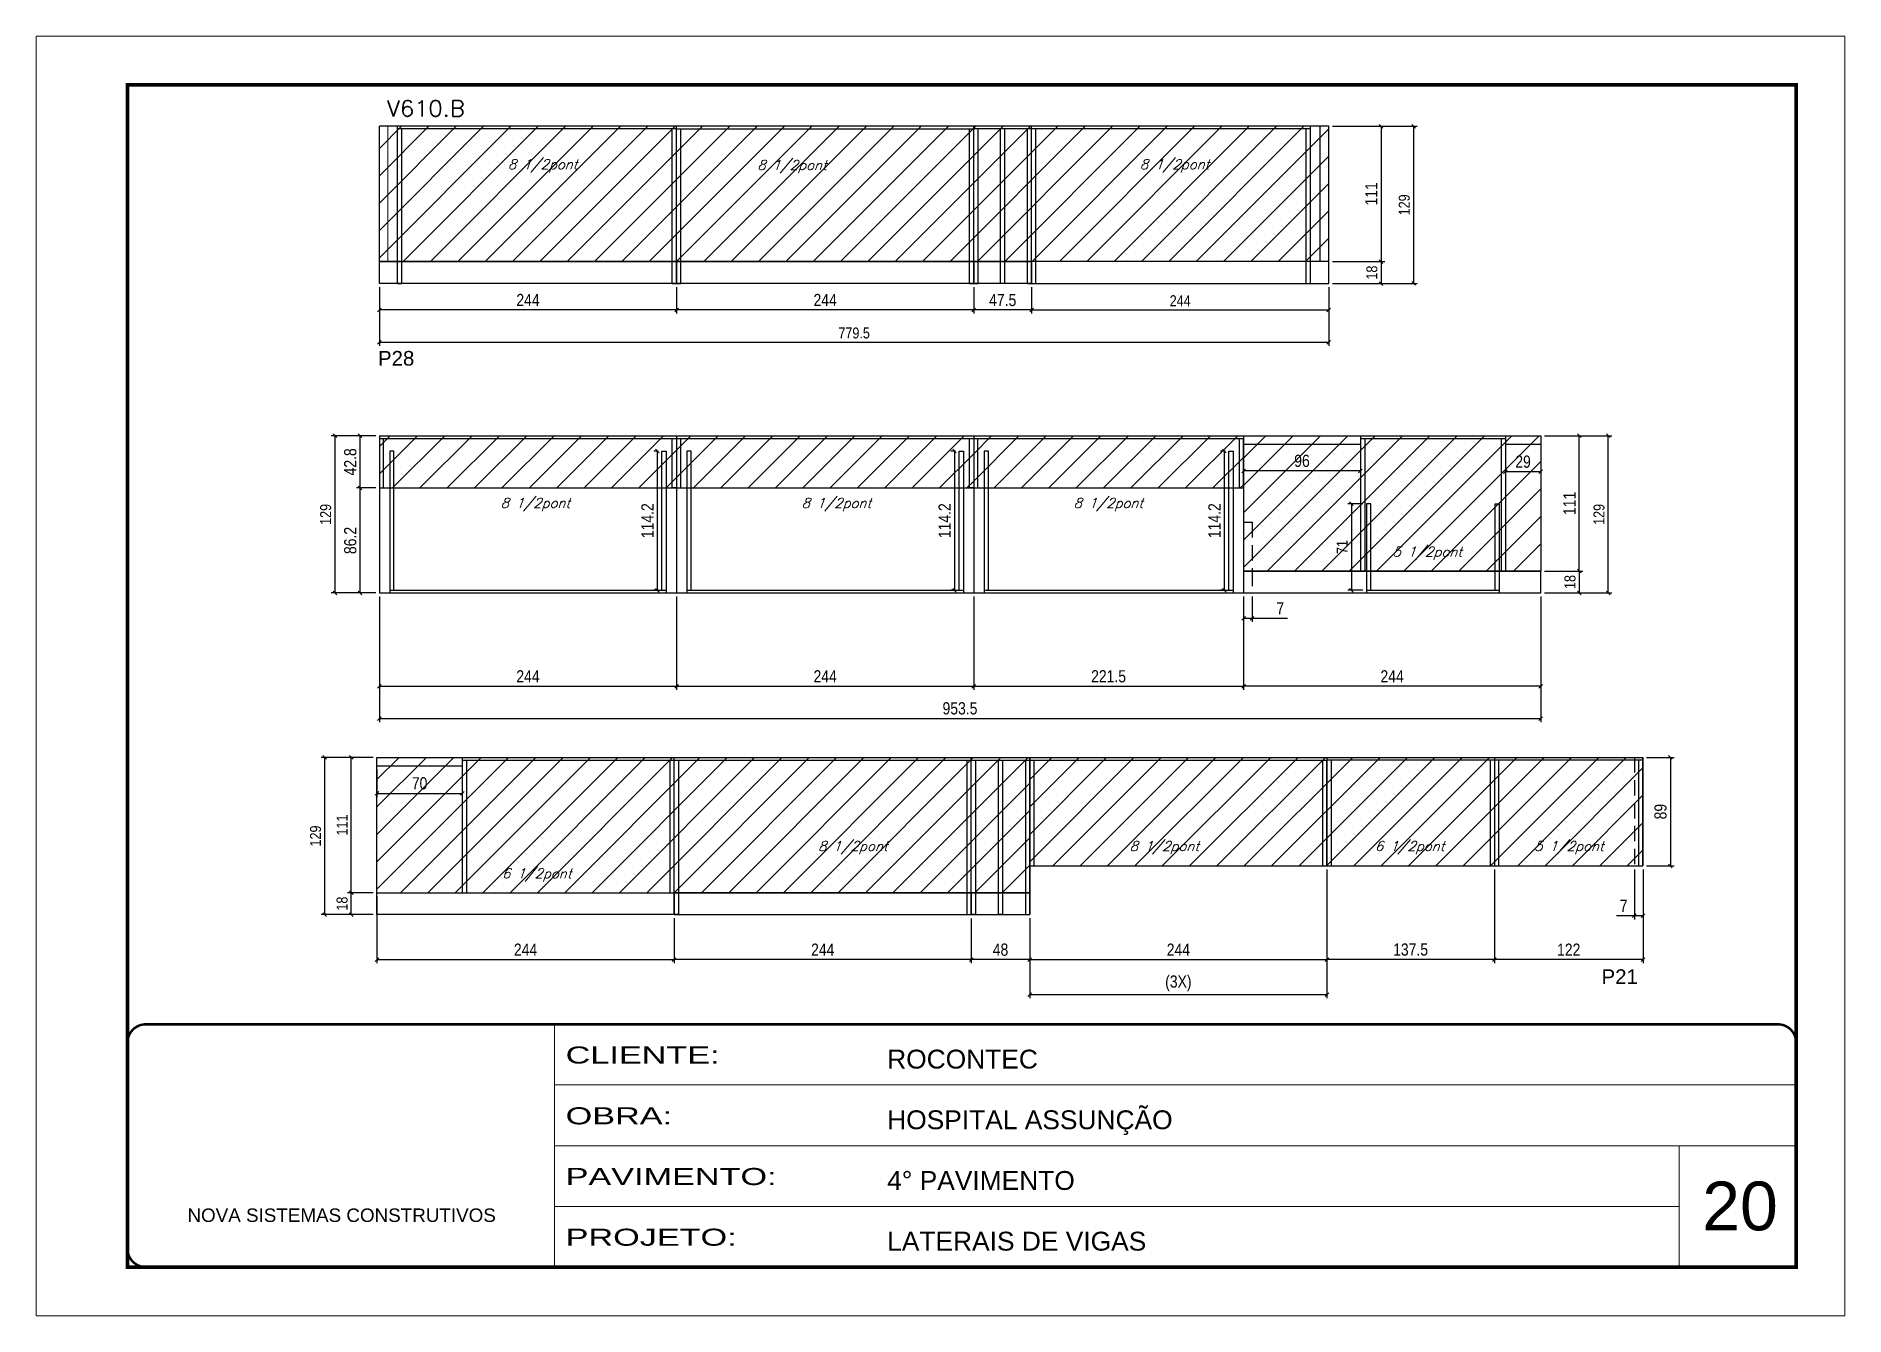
# Model space of a CAD drawing. Extents: x -20960 to -5926, y -2106 to 21915.
# Drawn here: x -7438 to -5953, y 16271 to 17321 of the extents above; entities that cross this region are included whole.
import ezdxf

# ---------------------------------------------------------------- set-up
doc = ezdxf.new("R2010")
doc.units = 0
for name, pattern in [('CONTINUO', [0]), ('DASHED', [0.75, 0.5, -0.25]), ('HIDDEN', [0.375, 0.25, -0.125])]:
    doc.linetypes.add(name, pattern=pattern)
for name, color, linetype in [('5', 5, 'Continuous'), ('COTA', 241, 'Continuous'), ('Painéis', 200, 'Continuous'), ('SARR_2.2x7', 40, 'Continuous'), ('SARR_3.5x7', 81, 'Continuous'), ('texto', 7, 'Continuous')]:
    doc.layers.add(name, color=color, linetype=linetype)
for name, color, linetype, lineweight in [('CARIMBO', 255, 'Continuous', 9), ('Folhas', 255, 'Continuous', 9), ('Hachura', 251, 'Continuous', 9), ('Sarr 2.2x7', 40, 'Continuous', 9), ('SARRAFO DE PRESSAO', 251, 'DASHED', 9), ('Texto Seção', 7, 'Continuous', 15)]:
    doc.layers.add(name, color=color, linetype=linetype, lineweight=lineweight)
doc.styles.add('ARIAL', font='arial.ttf')
doc.styles.add('COTA TECNICA', font='techl___.ttf', dxfattribs={"height": 10})
doc.styles.add('COTA TECNICA-50', font='techl___.ttf', dxfattribs={"height": 9})
doc.styles.add('REGUA-120', font='ROMANS.shx', dxfattribs={"height": 15})
doc.styles.add('Romans', font='romans.shx')
doc.styles.get("Standard").update_dxf_attribs({"font": 'arial.ttf'})
doc.styles.add('Tecnologia', font='')
doc.styles.get('Tecnologia').set_extended_font_data('Forgotten Futurist')
doc.dimstyles.new('COTA PAINEL-50', dxfattribs={"dimtxt": 9, "dimasz": 3, "dimexe": 3, "dimexo": 3, "dimgap": 3, "dimtad": 1, "dimdec": 1, "dimzin": 12, "dimdsep": 46, "dimtxsty": 'COTA TECNICA-50', "dimblk1": 'OBLIQUE', "dimblk2": 'OBLIQUE', "dimsah": 1, "dimcen": 0.9, "dimclrd": 4, "dimclre": 4, "dimclrt": 240, "dimadec": 1, "dimazin": 3, "dimtfac": 1, "dimtdec": 1, "dimtmove": 0, "dimatfit": 3, "dimfxl": 1, "dimtolj": 1, "dimtzin": 12, "dimarcsym": 0})
doc.dimstyles.new('PAINEL', dxfattribs={"dimtxt": 10, "dimasz": 3, "dimexe": 3, "dimexo": 3, "dimgap": 3, "dimtad": 1, "dimdec": 1, "dimzin": 12, "dimdsep": 46, "dimtxsty": 'COTA TECNICA', "dimblk1": 'OBLIQUE', "dimblk2": 'OBLIQUE', "dimsah": 1, "dimcen": 0.9, "dimclrd": 4, "dimclre": 4, "dimclrt": 240, "dimadec": 1, "dimazin": 3, "dimtfac": 1, "dimtdec": 1, "dimtmove": 0, "dimatfit": 3, "dimfxl": 1, "dimtolj": 1, "dimtzin": 12, "dimarcsym": 0})
pattern_1 = [(45, (-149303.79, -15962.726), (-11.2253202, 11.2253202), [])]

msp = doc.modelspace()

# ---------------------------------------------------------------- texts
at = {"layer": '5', "linetype": 'Continuous'}
for s, p in [('P28', (-7157.85, 17050.81)), ('P21', (-6153.26, 16543.39))]:
    msp.add_text(s, height=12, rotation=359.99996, dxfattribs=at).set_placement(p)
at = {"layer": 'CARIMBO', "style": 'ARIAL'}
msp.add_text('20', height=40, dxfattribs=at).set_placement((-6070.64, 16341.23))
at = {"layer": 'texto', "color": 2, "char_height": 8, "attachment_point": 5, "style": 'Romans'}
for s, insert in [('{\\Q19;\\C256;8 1/2pont}', (-7022.59, 17214.66)), ('{\\Q19;\\C256;8 1/2pont}', (-6817.93, 17214.05)), ('{\\Q19;\\C256;8 1/2pont}', (-6503.77, 17214.66)), ('{\\Q19;\\C256;8 1/2pont}', (-7028.6, 16936.79)), ('{\\Q19;\\C256;8 1/2pont}', (-6781.42, 16936.75)), ('{\\Q19;\\C256;8 1/2pont}', (-6558.15, 16936.75)), ('{\\Q19;\\C256;5 1/2pont}', (-6296.29, 16896.79)), ('{\\Q19;\\C256;8 1/2pont}', (-6767.95, 16655.16)), ('{\\Q19;\\C256;8 1/2pont}', (-6512.19, 16655.16)), ('{\\Q19;\\C256;6 1/2pont}', (-6310.76, 16655.16)), ('{\\Q19;\\C256;5 1/2pont}', (-6179.99, 16655.16)), ('{\\Q19;\\C256;6 1/2pont}', (-7027.46, 16632.83))]:
    msp.add_mtext(s, dxfattribs=dict(at, insert=insert))
at = {"layer": 'Texto Seção', "style": 'REGUA-120', "width": 1.05}
msp.add_text('V610.B', height=13, dxfattribs=at).set_placement((-7150.33, 17255.31))

# ---------------------------------------------------------------- blocks, each defined once
blk = doc.blocks.new('9999999999')
at = {"color": 30, "linetype": 'CONTINUO'}
for p, q in [((98564.6, 34230.2), (98564.6, 34429.4)), ((98564.6, 34379.6), (99584, 34379.6)), ((98564.6, 34329.8), (99488, 34329.8)), ((99584, 34329.8), (99488, 34329.8)), ((99488, 34329.8), (99488, 34230.2)), ((98564.6, 34280), (99488, 34280))]:
    blk.add_line(p, q, dxfattribs=at)
at = {"color": 30, "linetype": 'CONTINUO', "const_width": 2}
blk.add_lwpolyline([(99584, 34230.2), (99584, 34414.4, 0.414214), (99569, 34429.4), (98229, 34429.4, 0.414214), (98214, 34414.4), (98214, 34245.2, 0.414214), (98229, 34230.2), (99584, 34230.2)], format="xyb", dxfattribs=at)
at = {"layer": 'Folhas'}
blk.add_lwpolyline([(98139, 34190.2), (99624, 34190.2), (99624, 35240.2), (98139, 35240.2)], close=True, dxfattribs=at)
at = {"layer": 'Folhas', "color": 30, "const_width": 3}
blk.add_lwpolyline([(98214, 34230.2), (99584, 34230.2), (99584, 35200.2), (98214, 35200.2)], close=True, dxfattribs=at)
at = {"color": 7, "linetype": 'Continuous', "ltscale": 5, "style": 'ARIAL'}
for s, height, p in [('ROCONTEC', 15.48, (98837.7, 34393.1)), ('HOSPITAL ASSUNÇÃO', 15.483, (98837.7, 34343.3)), ('4° PAVIMENTO', 15.483, (98837.7, 34293.5)), ('NOVA SISTEMAS CONSTRUTIVOS', 11.059, (98263.2, 34267.2)), ('LATERAIS DE VIGAS', 15.483, (98837.7, 34243.7))]:
    blk.add_text(s, height=height, dxfattribs=at).set_placement(p)
at = {"layer": 'Folhas', "color": 7, "style": 'Tecnologia', "width": 1.5}
for s, p in [('CLIENTE:', (98573.7, 34397.2)), ('OBRA:', (98573.7, 34347.3)), ('PAVIMENTO:', (98573.7, 34297.5)), ('PROJETO:', (98573.7, 34247.7))]:
    blk.add_text(s, height=14, dxfattribs=at).set_placement(p)
blk = doc.blocks.new('_Oblique')
at = {"color": 0, "linetype": 'ByBlock', "lineweight": -2}
blk.add_line((-0.5, -0.5), (0.5, 0.5), dxfattribs=at)
blk = doc.blocks.new('*D478')
at = {"layer": 'COTA', "color": 4, "linetype": 'ByBlock', "lineweight": -2, "transparency": 16777216}
for p, q in [((-6668.7, 17115.2), (-6668.7, 17093.5)), ((-6621.2, 17115.2), (-6621.2, 17093.5)), ((-6621.2, 17096.5), (-6668.7, 17096.5))]:
    blk.add_line(p, q, dxfattribs=at)
at = {"layer": 'Defpoints', "color": 0, "linetype": 'ByBlock', "transparency": 16777216}
for p in [(-6668.7, 17118.2), (-6621.2, 17118.2), (-6668.7, 17096.5)]:
    blk.add_point(p, dxfattribs=at)
at = {"layer": 'COTA', "color": 4, "linetype": 'ByBlock', "lineweight": -2, "transparency": 16777216, "xscale": 3, "yscale": 3, "zscale": 3, "rotation": 180}
blk.add_blockref('_Oblique', (-6668.7, 17096.5), dxfattribs=at)
at = {"layer": 'COTA', "color": 4, "linetype": 'ByBlock', "lineweight": -2, "transparency": 16777216, "xscale": 3, "yscale": 3, "zscale": 3}
blk.add_blockref('_Oblique', (-6621.2, 17096.5), dxfattribs=at)
at = {"layer": 'COTA', "color": 240, "linetype": 'ByBlock', "transparency": 16777216, "insert": (-6644.9, 17104.6), "char_height": 10, "attachment_point": 5, "style": 'COTA TECNICA'}
blk.add_mtext('\\A1;47.5', dxfattribs=at)
blk = doc.blocks.new('*D479')
at = {"layer": 'COTA', "color": 4, "linetype": 'ByBlock', "lineweight": -2, "transparency": 16777216}
for p, q in [((-6912.7, 17115.2), (-6912.7, 17093.5)), ((-6668.7, 17115.2), (-6668.7, 17093.5)), ((-6668.7, 17096.5), (-6912.7, 17096.5))]:
    blk.add_line(p, q, dxfattribs=at)
at = {"layer": 'Defpoints', "color": 0, "linetype": 'ByBlock', "transparency": 16777216}
for p in [(-6912.7, 17118.2), (-6668.7, 17118.2), (-6912.7, 17096.5)]:
    blk.add_point(p, dxfattribs=at)
at = {"layer": 'COTA', "color": 4, "linetype": 'ByBlock', "lineweight": -2, "transparency": 16777216, "xscale": 3, "yscale": 3, "zscale": 3, "rotation": 180}
blk.add_blockref('_Oblique', (-6912.7, 17096.5), dxfattribs=at)
at = {"layer": 'COTA', "color": 4, "linetype": 'ByBlock', "lineweight": -2, "transparency": 16777216, "xscale": 3, "yscale": 3, "zscale": 3}
blk.add_blockref('_Oblique', (-6668.7, 17096.5), dxfattribs=at)
at = {"layer": 'COTA', "color": 240, "linetype": 'ByBlock', "transparency": 16777216, "insert": (-6790.7, 17104.6), "char_height": 10, "attachment_point": 5, "style": 'COTA TECNICA'}
blk.add_mtext('\\A1;244', dxfattribs=at)
blk = doc.blocks.new('*D480')
at = {"layer": 'COTA', "color": 4, "linetype": 'ByBlock', "lineweight": -2, "transparency": 16777216}
for p, q in [((-7156.7, 17115.2), (-7156.7, 17093.5)), ((-6912.7, 17115.2), (-6912.7, 17093.5)), ((-6912.7, 17096.5), (-7156.7, 17096.5))]:
    blk.add_line(p, q, dxfattribs=at)
at = {"layer": 'Defpoints', "color": 0, "linetype": 'ByBlock', "transparency": 16777216}
for p in [(-7156.7, 17118.2), (-6912.7, 17118.2), (-7156.7, 17096.5)]:
    blk.add_point(p, dxfattribs=at)
at = {"layer": 'COTA', "color": 4, "linetype": 'ByBlock', "lineweight": -2, "transparency": 16777216, "xscale": 3, "yscale": 3, "zscale": 3, "rotation": 180}
blk.add_blockref('_Oblique', (-7156.7, 17096.5), dxfattribs=at)
at = {"layer": 'COTA', "color": 4, "linetype": 'ByBlock', "lineweight": -2, "transparency": 16777216, "xscale": 3, "yscale": 3, "zscale": 3}
blk.add_blockref('_Oblique', (-6912.7, 17096.5), dxfattribs=at)
at = {"layer": 'COTA', "color": 240, "linetype": 'ByBlock', "transparency": 16777216, "insert": (-7034.7, 17104.6), "char_height": 10, "attachment_point": 5, "style": 'COTA TECNICA'}
blk.add_mtext('\\A1;244', dxfattribs=at)
blk = doc.blocks.new('*D560')
at = {"layer": 'COTA', "color": 4, "linetype": 'ByBlock', "lineweight": -2, "transparency": 16777216}
for p, q in [((-6374.2, 17247.2), (-6331.2, 17247.2)), ((-6334.2, 17247.2), (-6334.2, 17136.2)), ((-6374.2, 17136.2), (-6331.2, 17136.2))]:
    blk.add_line(p, q, dxfattribs=at)
at = {"layer": 'Defpoints', "color": 0, "linetype": 'ByBlock', "transparency": 16777216}
for p in [(-6377.2, 17247.2), (-6377.2, 17136.2), (-6334.2, 17136.2)]:
    blk.add_point(p, dxfattribs=at)
at = {"layer": 'COTA', "color": 4, "linetype": 'ByBlock', "lineweight": -2, "transparency": 16777216, "xscale": 3, "yscale": 3, "zscale": 3}
for p, rotation in [((-6334.2, 17247.2), 90), ((-6334.2, 17136.2), 270)]:
    blk.add_blockref('_Oblique', p, dxfattribs=dict(at, rotation=rotation))
at = {"layer": 'COTA', "color": 240, "linetype": 'ByBlock', "transparency": 16777216, "insert": (-6342.3, 17191.7), "char_height": 10, "attachment_point": 5, "rotation": 90, "style": 'COTA TECNICA'}
blk.add_mtext('\\A1;111', dxfattribs=at)
blk = doc.blocks.new('*D481')
at = {"layer": 'COTA', "color": 4, "linetype": 'ByBlock', "lineweight": -2, "transparency": 16777216}
for p, q in [((-7156.7, 17115.2), (-7156.7, 17066.9)), ((-6377.2, 17115.1), (-6377.2, 17066.9)), ((-7156.7, 17069.9), (-6377.2, 17069.9))]:
    blk.add_line(p, q, dxfattribs=at)
at = {"layer": 'Defpoints', "color": 0, "linetype": 'ByBlock', "transparency": 16777216}
for p in [(-7156.7, 17118.2), (-6377.2, 17118.1), (-6377.2, 17069.9)]:
    blk.add_point(p, dxfattribs=at)
at = {"layer": 'COTA', "color": 4, "linetype": 'ByBlock', "lineweight": -2, "transparency": 16777216, "xscale": 3, "yscale": 3, "zscale": 3}
for p, rotation in [((-7156.7, 17069.9), 179.9997533256042), ((-6377.2, 17069.9), 359.9997533256042)]:
    blk.add_blockref('_Oblique', p, dxfattribs=dict(at, rotation=rotation))
at = {"layer": 'COTA', "color": 240, "linetype": 'ByBlock', "transparency": 16777216, "insert": (-6766.9, 17077.5), "char_height": 9, "attachment_point": 5, "rotation": 359.9998, "style": 'COTA TECNICA-50'}
blk.add_mtext('\\A1;779.5', dxfattribs=at)
blk = doc.blocks.new('*D482')
at = {"layer": 'COTA', "color": 4, "lineweight": -2, "transparency": 16777216}
for p, q in [((-7156.7, 16861.2), (-7156.7, 16784.7)), ((-6912.7, 16861.2), (-6912.7, 16784.7)), ((-7156.7, 16787.7), (-6912.7, 16787.7))]:
    blk.add_line(p, q, dxfattribs=at)
at = {"layer": 'Defpoints', "color": 0, "transparency": 16777216}
for p in [(-7156.7, 16864.2), (-6912.7, 16864.2), (-6912.7, 16787.7)]:
    blk.add_point(p, dxfattribs=at)
at = {"layer": 'COTA', "color": 4, "lineweight": -2, "transparency": 16777216, "xscale": 3, "yscale": 3, "zscale": 3, "rotation": 180}
blk.add_blockref('_Oblique', (-7156.7, 16787.7), dxfattribs=at)
at = {"layer": 'COTA', "color": 4, "lineweight": -2, "transparency": 16777216, "xscale": 3, "yscale": 3, "zscale": 3}
blk.add_blockref('_Oblique', (-6912.7, 16787.7), dxfattribs=at)
at = {"layer": 'COTA', "color": 240, "transparency": 16777216, "insert": (-7034.7, 16795.8), "char_height": 10, "attachment_point": 5, "style": 'COTA TECNICA'}
blk.add_mtext('\\A1;244', dxfattribs=at)
blk = doc.blocks.new('*D483')
at = {"layer": 'COTA', "color": 4, "lineweight": -2, "transparency": 16777216}
for p, q in [((-6912.7, 16861.2), (-6912.7, 16784.7)), ((-6668.7, 16861.2), (-6668.7, 16784.7)), ((-6912.7, 16787.7), (-6668.7, 16787.7))]:
    blk.add_line(p, q, dxfattribs=at)
at = {"layer": 'Defpoints', "color": 0, "transparency": 16777216}
for p in [(-6912.7, 16864.2), (-6668.7, 16864.2), (-6668.7, 16787.7)]:
    blk.add_point(p, dxfattribs=at)
at = {"layer": 'COTA', "color": 4, "lineweight": -2, "transparency": 16777216, "xscale": 3, "yscale": 3, "zscale": 3, "rotation": 180}
blk.add_blockref('_Oblique', (-6912.7, 16787.7), dxfattribs=at)
at = {"layer": 'COTA', "color": 4, "lineweight": -2, "transparency": 16777216, "xscale": 3, "yscale": 3, "zscale": 3}
blk.add_blockref('_Oblique', (-6668.7, 16787.7), dxfattribs=at)
at = {"layer": 'COTA', "color": 240, "transparency": 16777216, "insert": (-6790.7, 16795.8), "char_height": 10, "attachment_point": 5, "style": 'COTA TECNICA'}
blk.add_mtext('\\A1;244', dxfattribs=at)
blk = doc.blocks.new('*D484')
at = {"layer": 'COTA', "color": 4, "lineweight": -2, "transparency": 16777216}
for p, q in [((-7156.7, 16861.2), (-7156.7, 16758.2)), ((-6203.2, 16861.2), (-6203.2, 16758.2)), ((-7156.7, 16761.2), (-6203.2, 16761.2))]:
    blk.add_line(p, q, dxfattribs=at)
at = {"layer": 'Defpoints', "color": 0, "transparency": 16777216}
for p in [(-7156.7, 16864.2), (-6203.2, 16864.2), (-6203.2, 16761.2)]:
    blk.add_point(p, dxfattribs=at)
at = {"layer": 'COTA', "color": 4, "lineweight": -2, "transparency": 16777216, "xscale": 3, "yscale": 3, "zscale": 3, "rotation": 180}
blk.add_blockref('_Oblique', (-7156.7, 16761.2), dxfattribs=at)
at = {"layer": 'COTA', "color": 4, "lineweight": -2, "transparency": 16777216, "xscale": 3, "yscale": 3, "zscale": 3}
blk.add_blockref('_Oblique', (-6203.2, 16761.2), dxfattribs=at)
at = {"layer": 'COTA', "color": 240, "transparency": 16777216, "insert": (-6680, 16769.5), "char_height": 10, "attachment_point": 5, "style": 'COTA TECNICA'}
blk.add_mtext('\\A1;953.5', dxfattribs=at)
blk = doc.blocks.new('*D485')
at = {"layer": 'COTA', "color": 4, "lineweight": -2, "ltscale": 25, "transparency": 16777216}
for p, q in [((-6668.7, 16861.2), (-6668.7, 16784.7)), ((-6447.2, 16861.2), (-6447.2, 16784.7)), ((-6668.7, 16787.7), (-6447.2, 16787.7))]:
    blk.add_line(p, q, dxfattribs=at)
at = {"layer": 'Defpoints', "color": 0, "ltscale": 25, "transparency": 16777216}
for p in [(-6668.7, 16864.2), (-6447.2, 16864.2), (-6447.2, 16787.7)]:
    blk.add_point(p, dxfattribs=at)
at = {"layer": 'COTA', "color": 4, "lineweight": -2, "ltscale": 25, "transparency": 16777216, "xscale": 3, "yscale": 3, "zscale": 3, "rotation": 180}
blk.add_blockref('_Oblique', (-6668.7, 16787.7), dxfattribs=at)
at = {"layer": 'COTA', "color": 4, "lineweight": -2, "ltscale": 25, "transparency": 16777216, "xscale": 3, "yscale": 3, "zscale": 3}
blk.add_blockref('_Oblique', (-6447.2, 16787.7), dxfattribs=at)
at = {"layer": 'COTA', "color": 240, "ltscale": 25, "transparency": 16777216, "insert": (-6558, 16795.8), "char_height": 10, "attachment_point": 5, "style": 'COTA TECNICA'}
blk.add_mtext('\\A1;221.5', dxfattribs=at)
blk = doc.blocks.new('*D470')
at = {"layer": 'COTA', "color": 4, "lineweight": -2, "ltscale": 25, "transparency": 16777216}
for p, q in [((-6378.7, 16637.3), (-6378.7, 16560.4)), ((-6622.7, 16597.3), (-6622.7, 16560.4)), ((-6622.7, 16563.4), (-6378.7, 16563.4))]:
    blk.add_line(p, q, dxfattribs=at)
at = {"layer": 'Defpoints', "color": 0, "ltscale": 25, "transparency": 16777216}
for p in [(-6378.7, 16640.3), (-6622.7, 16600.3), (-6378.7, 16563.4)]:
    blk.add_point(p, dxfattribs=at)
at = {"layer": 'COTA', "color": 4, "lineweight": -2, "ltscale": 25, "transparency": 16777216, "xscale": 3, "yscale": 3, "zscale": 3, "rotation": 180}
blk.add_blockref('_Oblique', (-6622.7, 16563.4), dxfattribs=at)
at = {"layer": 'COTA', "color": 4, "lineweight": -2, "ltscale": 25, "transparency": 16777216, "xscale": 3, "yscale": 3, "zscale": 3}
blk.add_blockref('_Oblique', (-6378.7, 16563.4), dxfattribs=at)
at = {"layer": 'COTA', "color": 240, "ltscale": 25, "transparency": 16777216, "insert": (-6500.7, 16571.5), "char_height": 10, "attachment_point": 5, "style": 'COTA TECNICA'}
blk.add_mtext('\\A1;244', dxfattribs=at)
blk = doc.blocks.new('*D547')
at = {"layer": 'COTA', "color": 4, "lineweight": -2, "ltscale": 25, "transparency": 16777216}
for p, q in [((-6447.2, 16983.2), (-6447.2, 16961.4)), ((-6351.2, 16983.2), (-6351.2, 16961.4)), ((-6351.2, 16964.4), (-6447.2, 16964.4))]:
    blk.add_line(p, q, dxfattribs=at)
at = {"layer": 'Defpoints', "color": 0, "ltscale": 25, "transparency": 16777216}
for p in [(-6447.2, 16986.2), (-6351.2, 16986.2), (-6447.2, 16964.4)]:
    blk.add_point(p, dxfattribs=at)
at = {"layer": 'COTA', "color": 4, "lineweight": -2, "ltscale": 25, "transparency": 16777216, "xscale": 3, "yscale": 3, "zscale": 3, "rotation": 180}
blk.add_blockref('_Oblique', (-6447.2, 16964.4), dxfattribs=at)
at = {"layer": 'COTA', "color": 4, "lineweight": -2, "ltscale": 25, "transparency": 16777216, "xscale": 3, "yscale": 3, "zscale": 3}
blk.add_blockref('_Oblique', (-6351.2, 16964.4), dxfattribs=at)
at = {"layer": 'COTA', "color": 240, "ltscale": 25, "transparency": 16777216, "insert": (-6399.2, 16972.6), "char_height": 10, "attachment_point": 5, "style": 'COTA TECNICA'}
blk.add_mtext('\\A1;96', dxfattribs=at)
blk = doc.blocks.new('*D471')
at = {"layer": 'COTA', "color": 4, "linetype": 'ByBlock', "lineweight": -2, "transparency": 16777216}
for p, q in [((-6447.2, 16861.2), (-6447.2, 16840.5)), ((-6440.2, 16861.2), (-6440.2, 16840.5)), ((-6447.2, 16843.5), (-6440.2, 16843.5)), ((-6440.2, 16843.5), (-6411.1, 16843.5))]:
    blk.add_line(p, q, dxfattribs=at)
at = {"layer": 'Defpoints', "color": 0, "linetype": 'ByBlock', "transparency": 16777216}
for p in [(-6447.2, 16864.2), (-6440.2, 16864.2), (-6447.2, 16843.5)]:
    blk.add_point(p, dxfattribs=at)
at = {"layer": 'COTA', "color": 4, "linetype": 'ByBlock', "lineweight": -2, "transparency": 16777216, "xscale": 3, "yscale": 3, "zscale": 3, "rotation": 180}
blk.add_blockref('_Oblique', (-6447.2, 16843.5), dxfattribs=at)
at = {"layer": 'COTA', "color": 4, "linetype": 'ByBlock', "lineweight": -2, "transparency": 16777216, "xscale": 3, "yscale": 3, "zscale": 3}
blk.add_blockref('_Oblique', (-6440.2, 16843.5), dxfattribs=at)
at = {"layer": 'COTA', "color": 240, "linetype": 'ByBlock', "transparency": 16777216, "insert": (-6417, 16851.6), "char_height": 10, "attachment_point": 5, "style": 'COTA TECNICA'}
blk.add_mtext('\\A1;7', dxfattribs=at)
blk = doc.blocks.new('*D548')
at = {"layer": 'COTA', "color": 4, "lineweight": -2, "ltscale": 25, "transparency": 16777216}
for p, q in [((-6232.2, 16983.2), (-6232.2, 16960.8)), ((-6203.2, 16983.2), (-6203.2, 16960.8)), ((-6232.2, 16963.8), (-6203.2, 16963.8))]:
    blk.add_line(p, q, dxfattribs=at)
at = {"layer": 'Defpoints', "color": 0, "ltscale": 25, "transparency": 16777216}
for p in [(-6232.2, 16986.2), (-6203.2, 16986.2), (-6203.2, 16963.8)]:
    blk.add_point(p, dxfattribs=at)
at = {"layer": 'COTA', "color": 4, "lineweight": -2, "ltscale": 25, "transparency": 16777216, "xscale": 3, "yscale": 3, "zscale": 3, "rotation": 180}
blk.add_blockref('_Oblique', (-6232.2, 16963.8), dxfattribs=at)
at = {"layer": 'COTA', "color": 4, "lineweight": -2, "ltscale": 25, "transparency": 16777216, "xscale": 3, "yscale": 3, "zscale": 3}
blk.add_blockref('_Oblique', (-6203.2, 16963.8), dxfattribs=at)
at = {"layer": 'COTA', "color": 240, "ltscale": 25, "transparency": 16777216, "insert": (-6217.7, 16971.9), "char_height": 10, "attachment_point": 5, "style": 'COTA TECNICA'}
blk.add_mtext('\\A1;29', dxfattribs=at)
blk = doc.blocks.new('*D549')
at = {"layer": 'COTA', "color": 4, "lineweight": -2, "ltscale": 25, "transparency": 16777216}
for p, q in [((-7158.7, 16719.3), (-7158.7, 16696.8)), ((-7088.7, 16719.3), (-7088.7, 16696.8)), ((-7158.7, 16699.8), (-7088.7, 16699.8))]:
    blk.add_line(p, q, dxfattribs=at)
at = {"layer": 'Defpoints', "color": 0, "ltscale": 25, "transparency": 16777216}
for p in [(-7158.7, 16722.3), (-7088.7, 16722.3), (-7088.7, 16699.8)]:
    blk.add_point(p, dxfattribs=at)
at = {"layer": 'COTA', "color": 4, "lineweight": -2, "ltscale": 25, "transparency": 16777216, "xscale": 3, "yscale": 3, "zscale": 3, "rotation": 180}
blk.add_blockref('_Oblique', (-7158.7, 16699.8), dxfattribs=at)
at = {"layer": 'COTA', "color": 4, "lineweight": -2, "ltscale": 25, "transparency": 16777216, "xscale": 3, "yscale": 3, "zscale": 3}
blk.add_blockref('_Oblique', (-7088.7, 16699.8), dxfattribs=at)
at = {"layer": 'COTA', "color": 240, "ltscale": 25, "transparency": 16777216, "insert": (-7123.7, 16708), "char_height": 10, "attachment_point": 5, "style": 'COTA TECNICA'}
blk.add_mtext('\\A1;70', dxfattribs=at)
blk = doc.blocks.new('*D550')
at = {"layer": 'COTA', "color": 4, "lineweight": -2, "ltscale": 25, "transparency": 16777216}
for p, q in [((-6378.7, 16637.3), (-6378.7, 16531.7)), ((-6622.7, 16597.3), (-6622.7, 16531.7)), ((-6622.7, 16534.7), (-6378.7, 16534.7))]:
    blk.add_line(p, q, dxfattribs=at)
at = {"layer": 'Defpoints', "color": 0, "ltscale": 25, "transparency": 16777216}
for p in [(-6378.7, 16640.3), (-6622.7, 16600.3), (-6378.7, 16534.7)]:
    blk.add_point(p, dxfattribs=at)
at = {"layer": 'COTA', "color": 4, "lineweight": -2, "ltscale": 25, "transparency": 16777216, "xscale": 3, "yscale": 3, "zscale": 3, "rotation": 180}
blk.add_blockref('_Oblique', (-6622.7, 16534.7), dxfattribs=at)
at = {"layer": 'COTA', "color": 4, "lineweight": -2, "ltscale": 25, "transparency": 16777216, "xscale": 3, "yscale": 3, "zscale": 3}
blk.add_blockref('_Oblique', (-6378.7, 16534.7), dxfattribs=at)
at = {"layer": 'COTA', "color": 240, "ltscale": 25, "transparency": 16777216, "insert": (-6500.7, 16543.9), "char_height": 10, "attachment_point": 5, "style": 'COTA TECNICA'}
blk.add_mtext('\\A1;(3X)', dxfattribs=at)
blk = doc.blocks.new('*D551')
at = {"layer": 'COTA', "color": 4, "lineweight": -2, "ltscale": 25, "transparency": 16777216}
for p, q in [((-6241.2, 16637.3), (-6241.2, 16560.4)), ((-6119.2, 16637.3), (-6119.2, 16560.4)), ((-6119.2, 16563.4), (-6241.2, 16563.4))]:
    blk.add_line(p, q, dxfattribs=at)
at = {"layer": 'Defpoints', "color": 0, "ltscale": 25, "transparency": 16777216}
for p in [(-6241.2, 16640.3), (-6119.2, 16640.3), (-6241.2, 16563.4)]:
    blk.add_point(p, dxfattribs=at)
at = {"layer": 'COTA', "color": 4, "lineweight": -2, "ltscale": 25, "transparency": 16777216, "xscale": 3, "yscale": 3, "zscale": 3, "rotation": 180}
blk.add_blockref('_Oblique', (-6241.2, 16563.4), dxfattribs=at)
at = {"layer": 'COTA', "color": 4, "lineweight": -2, "ltscale": 25, "transparency": 16777216, "xscale": 3, "yscale": 3, "zscale": 3}
blk.add_blockref('_Oblique', (-6119.2, 16563.4), dxfattribs=at)
at = {"layer": 'COTA', "color": 240, "ltscale": 25, "transparency": 16777216, "insert": (-6180.2, 16571.5), "char_height": 10, "attachment_point": 5, "style": 'COTA TECNICA'}
blk.add_mtext('\\A1;122', dxfattribs=at)
blk = doc.blocks.new('*D552')
at = {"layer": 'COTA', "color": 4, "lineweight": -2, "ltscale": 25, "transparency": 16777216}
for p, q in [((-6378.7, 16637.3), (-6378.7, 16560.4)), ((-6241.2, 16637.3), (-6241.2, 16560.4)), ((-6241.2, 16563.4), (-6378.7, 16563.4))]:
    blk.add_line(p, q, dxfattribs=at)
at = {"layer": 'Defpoints', "color": 0, "ltscale": 25, "transparency": 16777216}
for p in [(-6378.7, 16640.3), (-6241.2, 16640.3), (-6378.7, 16563.4)]:
    blk.add_point(p, dxfattribs=at)
at = {"layer": 'COTA', "color": 4, "lineweight": -2, "ltscale": 25, "transparency": 16777216, "xscale": 3, "yscale": 3, "zscale": 3, "rotation": 180}
blk.add_blockref('_Oblique', (-6378.7, 16563.4), dxfattribs=at)
at = {"layer": 'COTA', "color": 4, "lineweight": -2, "ltscale": 25, "transparency": 16777216, "xscale": 3, "yscale": 3, "zscale": 3}
blk.add_blockref('_Oblique', (-6241.2, 16563.4), dxfattribs=at)
at = {"layer": 'COTA', "color": 240, "ltscale": 25, "transparency": 16777216, "insert": (-6310, 16571.6), "char_height": 10, "attachment_point": 5, "style": 'COTA TECNICA'}
blk.add_mtext('\\A1;137.5', dxfattribs=at)
blk = doc.blocks.new('*D553')
at = {"layer": 'COTA', "color": 4, "lineweight": -2, "ltscale": 25, "transparency": 16777216}
for p, q in [((-6200.2, 16993.2), (-6168.5, 16993.2)), ((-6171.5, 16882.2), (-6171.5, 16993.2)), ((-6200.2, 16882.2), (-6168.5, 16882.2))]:
    blk.add_line(p, q, dxfattribs=at)
at = {"layer": 'Defpoints', "color": 0, "ltscale": 25, "transparency": 16777216}
for p in [(-6203.2, 16993.2), (-6171.5, 16993.2), (-6203.2, 16882.2)]:
    blk.add_point(p, dxfattribs=at)
at = {"layer": 'COTA', "color": 4, "lineweight": -2, "ltscale": 25, "transparency": 16777216, "xscale": 3, "yscale": 3, "zscale": 3}
for p, rotation in [((-6171.5, 16993.2), 90), ((-6171.5, 16882.2), 270)]:
    blk.add_blockref('_Oblique', p, dxfattribs=dict(at, rotation=rotation))
at = {"layer": 'COTA', "color": 240, "ltscale": 25, "transparency": 16777216, "insert": (-6179.6, 16937.7), "char_height": 10, "attachment_point": 5, "rotation": 90, "style": 'COTA TECNICA'}
blk.add_mtext('\\A1;111', dxfattribs=at)
blk = doc.blocks.new('*D472')
at = {"layer": 'COTA', "color": 4, "lineweight": -2, "ltscale": 25, "transparency": 16777216}
for p, q in [((-6203.2, 16861.2), (-6203.2, 16784.7)), ((-6447.2, 16821.2), (-6447.2, 16784.7)), ((-6203.2, 16787.7), (-6447.2, 16787.7))]:
    blk.add_line(p, q, dxfattribs=at)
at = {"layer": 'Defpoints', "color": 0, "ltscale": 25, "transparency": 16777216}
for p in [(-6203.2, 16864.2), (-6447.2, 16824.2), (-6447.2, 16787.7)]:
    blk.add_point(p, dxfattribs=at)
at = {"layer": 'COTA', "color": 4, "lineweight": -2, "ltscale": 25, "transparency": 16777216, "xscale": 3, "yscale": 3, "zscale": 3, "rotation": 180}
blk.add_blockref('_Oblique', (-6447.2, 16787.7), dxfattribs=at)
at = {"layer": 'COTA', "color": 4, "lineweight": -2, "ltscale": 25, "transparency": 16777216, "xscale": 3, "yscale": 3, "zscale": 3}
blk.add_blockref('_Oblique', (-6203.2, 16787.7), dxfattribs=at)
at = {"layer": 'COTA', "color": 240, "ltscale": 25, "transparency": 16777216, "insert": (-6325.2, 16795.8), "char_height": 10, "attachment_point": 5, "style": 'COTA TECNICA'}
blk.add_mtext('\\A1;244', dxfattribs=at)
blk = doc.blocks.new('*D486')
at = {"layer": 'COTA', "color": 4, "lineweight": -2, "ltscale": 25, "transparency": 16777216}
for p, q in [((-6670.7, 16597), (-6670.7, 16560.4)), ((-6622.7, 16597.3), (-6622.7, 16560.4)), ((-6622.7, 16563.4), (-6670.7, 16563.4))]:
    blk.add_line(p, q, dxfattribs=at)
at = {"layer": 'Defpoints', "color": 0, "ltscale": 25, "transparency": 16777216}
for p in [(-6670.7, 16600), (-6622.7, 16600.3), (-6670.7, 16563.4)]:
    blk.add_point(p, dxfattribs=at)
at = {"layer": 'COTA', "color": 4, "lineweight": -2, "ltscale": 25, "transparency": 16777216, "xscale": 3, "yscale": 3, "zscale": 3, "rotation": 180}
blk.add_blockref('_Oblique', (-6670.7, 16563.4), dxfattribs=at)
at = {"layer": 'COTA', "color": 4, "lineweight": -2, "ltscale": 25, "transparency": 16777216, "xscale": 3, "yscale": 3, "zscale": 3}
blk.add_blockref('_Oblique', (-6622.7, 16563.4), dxfattribs=at)
at = {"layer": 'COTA', "color": 240, "ltscale": 25, "transparency": 16777216, "insert": (-6646.7, 16571.5), "char_height": 10, "attachment_point": 5, "style": 'COTA TECNICA'}
blk.add_mtext('\\A1;48', dxfattribs=at)
blk = doc.blocks.new('*D487')
at = {"layer": 'COTA', "color": 4, "lineweight": -2, "ltscale": 25, "transparency": 16777216}
for p, q in [((-6914.7, 16597.3), (-6914.7, 16560.4)), ((-6670.7, 16597), (-6670.7, 16560.4)), ((-6670.7, 16563.4), (-6914.7, 16563.4))]:
    blk.add_line(p, q, dxfattribs=at)
at = {"layer": 'Defpoints', "color": 0, "ltscale": 25, "transparency": 16777216}
for p in [(-6914.7, 16600.3), (-6670.7, 16600), (-6914.7, 16563.4)]:
    blk.add_point(p, dxfattribs=at)
at = {"layer": 'COTA', "color": 4, "lineweight": -2, "ltscale": 25, "transparency": 16777216, "xscale": 3, "yscale": 3, "zscale": 3, "rotation": 180}
blk.add_blockref('_Oblique', (-6914.7, 16563.4), dxfattribs=at)
at = {"layer": 'COTA', "color": 4, "lineweight": -2, "ltscale": 25, "transparency": 16777216, "xscale": 3, "yscale": 3, "zscale": 3}
blk.add_blockref('_Oblique', (-6670.7, 16563.4), dxfattribs=at)
at = {"layer": 'COTA', "color": 240, "ltscale": 25, "transparency": 16777216, "insert": (-6792.7, 16571.5), "char_height": 10, "attachment_point": 5, "style": 'COTA TECNICA'}
blk.add_mtext('\\A1;244', dxfattribs=at)
blk = doc.blocks.new('*D561')
at = {"layer": 'COTA', "color": 4, "lineweight": -2, "ltscale": 25, "transparency": 16777216}
for p, q in [((-6116.2, 16729.3), (-6093.7, 16729.3)), ((-6096.7, 16729.3), (-6096.7, 16640.3)), ((-6116.2, 16640.3), (-6093.7, 16640.3))]:
    blk.add_line(p, q, dxfattribs=at)
at = {"layer": 'Defpoints', "color": 0, "ltscale": 25, "transparency": 16777216}
for p in [(-6119.2, 16729.3), (-6119.2, 16640.3), (-6096.7, 16640.3)]:
    blk.add_point(p, dxfattribs=at)
at = {"layer": 'COTA', "color": 4, "lineweight": -2, "ltscale": 25, "transparency": 16777216, "xscale": 3, "yscale": 3, "zscale": 3}
for p, rotation in [((-6096.7, 16729.3), 90), ((-6096.7, 16640.3), 270)]:
    blk.add_blockref('_Oblique', p, dxfattribs=dict(at, rotation=rotation))
at = {"layer": 'COTA', "color": 240, "ltscale": 25, "transparency": 16777216, "insert": (-6104.8, 16684.8), "char_height": 10, "attachment_point": 5, "rotation": 90, "style": 'COTA TECNICA'}
blk.add_mtext('\\A1;89', dxfattribs=at)
blk = doc.blocks.new('*D562')
at = {"layer": 'COTA', "color": 4, "lineweight": -2, "ltscale": 25, "transparency": 16777216}
for p, q in [((-7158.7, 16615.3), (-7158.7, 16560.4)), ((-6914.7, 16597.3), (-6914.7, 16560.4)), ((-7158.7, 16563.4), (-6914.7, 16563.4))]:
    blk.add_line(p, q, dxfattribs=at)
at = {"layer": 'Defpoints', "color": 0, "ltscale": 25, "transparency": 16777216}
for p in [(-7158.7, 16618.3), (-6914.7, 16600.3), (-6914.7, 16563.4)]:
    blk.add_point(p, dxfattribs=at)
at = {"layer": 'COTA', "color": 4, "lineweight": -2, "ltscale": 25, "transparency": 16777216, "xscale": 3, "yscale": 3, "zscale": 3, "rotation": 180}
blk.add_blockref('_Oblique', (-7158.7, 16563.4), dxfattribs=at)
at = {"layer": 'COTA', "color": 4, "lineweight": -2, "ltscale": 25, "transparency": 16777216, "xscale": 3, "yscale": 3, "zscale": 3}
blk.add_blockref('_Oblique', (-6914.7, 16563.4), dxfattribs=at)
at = {"layer": 'COTA', "color": 240, "ltscale": 25, "transparency": 16777216, "insert": (-7036.7, 16571.5), "char_height": 10, "attachment_point": 5, "style": 'COTA TECNICA'}
blk.add_mtext('\\A1;244', dxfattribs=at)
blk = doc.blocks.new('*D563')
at = {"layer": 'COTA', "color": 4, "lineweight": -2, "ltscale": 25, "transparency": 16777216}
for p, q in [((-6927.7, 16980.6), (-6931.5, 16980.6)), ((-6928.5, 16980.6), (-6928.5, 16866.4)), ((-6927.7, 16866.4), (-6931.5, 16866.4))]:
    blk.add_line(p, q, dxfattribs=at)
at = {"layer": 'Defpoints', "color": 0, "ltscale": 25, "transparency": 16777216}
for p in [(-6924.7, 16980.6), (-6928.5, 16866.4), (-6924.7, 16866.4)]:
    blk.add_point(p, dxfattribs=at)
at = {"layer": 'COTA', "color": 4, "lineweight": -2, "ltscale": 25, "transparency": 16777216, "xscale": 3, "yscale": 3, "zscale": 3}
for p, rotation in [((-6928.5, 16980.6), 90), ((-6928.5, 16866.4), 270)]:
    blk.add_blockref('_Oblique', p, dxfattribs=dict(at, rotation=rotation))
at = {"layer": 'COTA', "color": 240, "ltscale": 25, "transparency": 16777216, "insert": (-6936.6, 16923.5), "char_height": 10, "attachment_point": 5, "rotation": 90, "style": 'COTA TECNICA'}
blk.add_mtext('\\A1;114.2', dxfattribs=at)
blk = doc.blocks.new('*D564')
at = {"layer": 'COTA', "color": 4, "lineweight": -2, "ltscale": 25, "transparency": 16777216}
for p, q in [((-6683.7, 16980.6), (-6687.5, 16980.6)), ((-6684.5, 16980.6), (-6684.5, 16866.4)), ((-6683.7, 16866.4), (-6687.5, 16866.4))]:
    blk.add_line(p, q, dxfattribs=at)
at = {"layer": 'Defpoints', "color": 0, "ltscale": 25, "transparency": 16777216}
for p in [(-6680.7, 16980.6), (-6684.5, 16866.4), (-6680.7, 16866.4)]:
    blk.add_point(p, dxfattribs=at)
at = {"layer": 'COTA', "color": 4, "lineweight": -2, "ltscale": 25, "transparency": 16777216, "xscale": 3, "yscale": 3, "zscale": 3}
for p, rotation in [((-6684.5, 16980.6), 90), ((-6684.5, 16866.4), 270)]:
    blk.add_blockref('_Oblique', p, dxfattribs=dict(at, rotation=rotation))
at = {"layer": 'COTA', "color": 240, "ltscale": 25, "transparency": 16777216, "insert": (-6692.6, 16923.5), "char_height": 10, "attachment_point": 5, "rotation": 90, "style": 'COTA TECNICA'}
blk.add_mtext('\\A1;114.2', dxfattribs=at)
blk = doc.blocks.new('*D565')
at = {"layer": 'COTA', "color": 4, "lineweight": -2, "ltscale": 25, "transparency": 16777216}
for p, q in [((-6462.2, 16980.6), (-6466, 16980.6)), ((-6463, 16980.6), (-6463, 16866.4)), ((-6462.2, 16866.4), (-6466, 16866.4))]:
    blk.add_line(p, q, dxfattribs=at)
at = {"layer": 'Defpoints', "color": 0, "ltscale": 25, "transparency": 16777216}
for p in [(-6459.2, 16980.6), (-6463, 16866.4), (-6459.2, 16866.4)]:
    blk.add_point(p, dxfattribs=at)
at = {"layer": 'COTA', "color": 4, "lineweight": -2, "ltscale": 25, "transparency": 16777216, "xscale": 3, "yscale": 3, "zscale": 3}
for p, rotation in [((-6463, 16980.6), 90), ((-6463, 16866.4), 270)]:
    blk.add_blockref('_Oblique', p, dxfattribs=dict(at, rotation=rotation))
at = {"layer": 'COTA', "color": 240, "ltscale": 25, "transparency": 16777216, "insert": (-6471.1, 16923.5), "char_height": 10, "attachment_point": 5, "rotation": 90, "style": 'COTA TECNICA'}
blk.add_mtext('\\A1;114.2', dxfattribs=at)
blk = doc.blocks.new('*D566')
at = {"layer": 'COTA', "color": 4, "lineweight": -2, "ltscale": 25, "transparency": 16777216}
for p, q in [((-7159.7, 16950.4), (-7175.5, 16950.4)), ((-7172.5, 16864.2), (-7172.5, 16950.4)), ((-7159.7, 16864.2), (-7175.5, 16864.2))]:
    blk.add_line(p, q, dxfattribs=at)
at = {"layer": 'Defpoints', "color": 0, "ltscale": 25, "transparency": 16777216}
for p in [(-7172.5, 16950.4), (-7156.7, 16950.4), (-7156.7, 16864.2)]:
    blk.add_point(p, dxfattribs=at)
at = {"layer": 'COTA', "color": 4, "lineweight": -2, "ltscale": 25, "transparency": 16777216, "xscale": 3, "yscale": 3, "zscale": 3}
for p, rotation in [((-7172.5, 16950.4), 90), ((-7172.5, 16864.2), 270)]:
    blk.add_blockref('_Oblique', p, dxfattribs=dict(at, rotation=rotation))
at = {"layer": 'COTA', "color": 240, "ltscale": 25, "transparency": 16777216, "insert": (-7180.6, 16907.3), "char_height": 10, "attachment_point": 5, "rotation": 90, "style": 'COTA TECNICA'}
blk.add_mtext('\\A1;86.2', dxfattribs=at)
blk = doc.blocks.new('*D567')
at = {"layer": 'COTA', "color": 4, "lineweight": -2, "ltscale": 25, "transparency": 16777216}
for p, q in [((-7159.7, 16993.2), (-7175.5, 16993.2)), ((-7172.5, 16950.4), (-7172.5, 16993.2)), ((-7159.7, 16950.4), (-7175.5, 16950.4))]:
    blk.add_line(p, q, dxfattribs=at)
at = {"layer": 'Defpoints', "color": 0, "ltscale": 25, "transparency": 16777216}
for p in [(-7172.5, 16993.2), (-7156.7, 16993.2), (-7156.7, 16950.4)]:
    blk.add_point(p, dxfattribs=at)
at = {"layer": 'COTA', "color": 4, "lineweight": -2, "ltscale": 25, "transparency": 16777216, "xscale": 3, "yscale": 3, "zscale": 3}
for p, rotation in [((-7172.5, 16993.2), 90), ((-7172.5, 16950.4), 270)]:
    blk.add_blockref('_Oblique', p, dxfattribs=dict(at, rotation=rotation))
at = {"layer": 'COTA', "color": 240, "ltscale": 25, "transparency": 16777216, "insert": (-7180.6, 16971.8), "char_height": 10, "attachment_point": 5, "rotation": 90, "style": 'COTA TECNICA'}
blk.add_mtext('\\A1;42.8', dxfattribs=at)
blk = doc.blocks.new('*D568')
at = {"layer": 'COTA', "color": 4, "lineweight": -2, "ltscale": 25, "transparency": 16777216}
for p, q in [((-6126.2, 16637.3), (-6126.2, 16596.4)), ((-6119.2, 16637.3), (-6119.2, 16596.4)), ((-6126.2, 16599.4), (-6141, 16599.4)), ((-6119.2, 16599.4), (-6126.2, 16599.4))]:
    blk.add_line(p, q, dxfattribs=at)
at = {"layer": 'Defpoints', "color": 0, "ltscale": 25, "transparency": 16777216}
for p in [(-6126.2, 16640.3), (-6119.2, 16640.3), (-6126.2, 16599.4)]:
    blk.add_point(p, dxfattribs=at)
at = {"layer": 'COTA', "color": 4, "lineweight": -2, "ltscale": 25, "transparency": 16777216, "xscale": 3, "yscale": 3, "zscale": 3, "rotation": 180}
blk.add_blockref('_Oblique', (-6126.2, 16599.4), dxfattribs=at)
at = {"layer": 'COTA', "color": 4, "lineweight": -2, "ltscale": 25, "transparency": 16777216, "xscale": 3, "yscale": 3, "zscale": 3}
blk.add_blockref('_Oblique', (-6119.2, 16599.4), dxfattribs=at)
at = {"layer": 'COTA', "color": 240, "ltscale": 25, "transparency": 16777216, "insert": (-6135.1, 16607.5), "char_height": 10, "attachment_point": 5, "style": 'COTA TECNICA'}
blk.add_mtext('\\A1;7', dxfattribs=at)
blk = doc.blocks.new('*D488')
at = {"layer": 'COTA', "color": 4, "lineweight": -2, "transparency": 16777216}
for p, q in [((-6621.2, 17115.2), (-6621.2, 17093.5)), ((-6377.2, 17115.2), (-6377.2, 17093.5)), ((-6621.2, 17096.5), (-6377.2, 17096.5))]:
    blk.add_line(p, q, dxfattribs=at)
at = {"layer": 'Defpoints', "color": 0, "transparency": 16777216}
for p in [(-6621.2, 17118.2), (-6377.2, 17118.2), (-6377.2, 17096.5)]:
    blk.add_point(p, dxfattribs=at)
at = {"layer": 'COTA', "color": 4, "lineweight": -2, "transparency": 16777216, "xscale": 3, "yscale": 3, "zscale": 3, "rotation": 180}
blk.add_blockref('_Oblique', (-6621.2, 17096.5), dxfattribs=at)
at = {"layer": 'COTA', "color": 4, "lineweight": -2, "transparency": 16777216, "xscale": 3, "yscale": 3, "zscale": 3}
blk.add_blockref('_Oblique', (-6377.2, 17096.5), dxfattribs=at)
at = {"layer": 'COTA', "color": 240, "transparency": 16777216, "insert": (-6499.2, 17104), "char_height": 9, "attachment_point": 5, "style": 'COTA TECNICA-50'}
blk.add_mtext('\\A1;244', dxfattribs=at)
blk = doc.blocks.new('*D492')
at = {"layer": 'COTA', "color": 4, "lineweight": -2, "transparency": 16777216}
for p, q in [((-7159.7, 16993.2), (-7196.2, 16993.2)), ((-7193.2, 16993.2), (-7193.2, 16864.2)), ((-7159.7, 16864.2), (-7196.2, 16864.2))]:
    blk.add_line(p, q, dxfattribs=at)
at = {"layer": 'Defpoints', "color": 0, "transparency": 16777216}
for p in [(-7156.7, 16993.2), (-7193.2, 16864.2), (-7156.7, 16864.2)]:
    blk.add_point(p, dxfattribs=at)
at = {"layer": 'COTA', "color": 4, "lineweight": -2, "transparency": 16777216, "xscale": 3, "yscale": 3, "zscale": 3}
for p, rotation in [((-7193.2, 16993.2), 90), ((-7193.2, 16864.2), 270)]:
    blk.add_blockref('_Oblique', p, dxfattribs=dict(at, rotation=rotation))
at = {"layer": 'COTA', "color": 240, "transparency": 16777216, "insert": (-7200.8, 16928.7), "char_height": 9, "attachment_point": 5, "rotation": 90, "style": 'COTA TECNICA-50'}
blk.add_mtext('\\A1;129', dxfattribs=at)
blk = doc.blocks.new('*D493')
at = {"layer": 'COTA', "color": 4, "lineweight": -2, "transparency": 16777216}
for p, q in [((-6374.2, 17136.1), (-6331.2, 17136.1)), ((-6334.2, 17136.1), (-6334.2, 17118.1)), ((-6374.2, 17118.1), (-6331.2, 17118.1))]:
    blk.add_line(p, q, dxfattribs=at)
at = {"layer": 'Defpoints', "color": 0, "transparency": 16777216}
for p in [(-6377.2, 17136.1), (-6377.2, 17118.1), (-6334.2, 17118.1)]:
    blk.add_point(p, dxfattribs=at)
at = {"layer": 'COTA', "color": 4, "lineweight": -2, "transparency": 16777216, "xscale": 3, "yscale": 3, "zscale": 3}
for p, rotation in [((-6334.2, 17136.1), 90), ((-6334.2, 17118.1), 270)]:
    blk.add_blockref('_Oblique', p, dxfattribs=dict(at, rotation=rotation))
at = {"layer": 'COTA', "color": 240, "transparency": 16777216, "insert": (-6341.8, 17127.1), "char_height": 9, "attachment_point": 5, "rotation": 90, "style": 'COTA TECNICA-50'}
blk.add_mtext('\\A1;18', dxfattribs=at)
blk = doc.blocks.new('*D579')
at = {"layer": 'COTA', "color": 4, "lineweight": -2, "transparency": 16777216}
for p, q in [((-6349.2, 16937.4), (-6361.6, 16937.4)), ((-6358.6, 16937.4), (-6358.6, 16866.4)), ((-6349.2, 16866.4), (-6361.6, 16866.4))]:
    blk.add_line(p, q, dxfattribs=at)
at = {"layer": 'Defpoints', "color": 0, "transparency": 16777216}
for p in [(-6346.2, 16937.4), (-6358.6, 16866.4), (-6346.2, 16866.4)]:
    blk.add_point(p, dxfattribs=at)
at = {"layer": 'COTA', "color": 4, "lineweight": -2, "transparency": 16777216, "xscale": 3, "yscale": 3, "zscale": 3}
for p, rotation in [((-6358.6, 16937.4), 90), ((-6358.6, 16866.4), 270)]:
    blk.add_blockref('_Oblique', p, dxfattribs=dict(at, rotation=rotation))
at = {"layer": 'COTA', "color": 240, "transparency": 16777216, "insert": (-6366.2, 16901.9), "char_height": 9, "attachment_point": 5, "rotation": 90, "style": 'COTA TECNICA-50'}
blk.add_mtext('\\A1;71', dxfattribs=at)
blk = doc.blocks.new('*D580')
at = {"layer": 'COTA', "color": 4, "lineweight": -2, "transparency": 16777216}
for p, q in [((-6200.2, 16882.2), (-6168.5, 16882.2)), ((-6171.5, 16882.2), (-6171.5, 16864.2)), ((-6200.2, 16864.2), (-6168.5, 16864.2))]:
    blk.add_line(p, q, dxfattribs=at)
at = {"layer": 'Defpoints', "color": 0, "transparency": 16777216}
for p in [(-6203.2, 16882.2), (-6203.2, 16864.2), (-6171.5, 16864.2)]:
    blk.add_point(p, dxfattribs=at)
at = {"layer": 'COTA', "color": 4, "lineweight": -2, "transparency": 16777216, "xscale": 3, "yscale": 3, "zscale": 3}
for p, rotation in [((-6171.5, 16882.2), 90), ((-6171.5, 16864.2), 270)]:
    blk.add_blockref('_Oblique', p, dxfattribs=dict(at, rotation=rotation))
at = {"layer": 'COTA', "color": 240, "transparency": 16777216, "insert": (-6179.1, 16873.2), "char_height": 9, "attachment_point": 5, "rotation": 90, "style": 'COTA TECNICA-50'}
blk.add_mtext('\\A1;18', dxfattribs=at)
blk = doc.blocks.new('*D581')
at = {"layer": 'COTA', "color": 4, "lineweight": -2, "transparency": 16777216}
for p, q in [((-6200.2, 16993.2), (-6144.7, 16993.2)), ((-6147.7, 16864.2), (-6147.7, 16993.2)), ((-6200.2, 16864.2), (-6144.7, 16864.2))]:
    blk.add_line(p, q, dxfattribs=at)
at = {"layer": 'Defpoints', "color": 0, "transparency": 16777216}
for p in [(-6203.2, 16993.2), (-6147.7, 16993.2), (-6203.2, 16864.2)]:
    blk.add_point(p, dxfattribs=at)
at = {"layer": 'COTA', "color": 4, "lineweight": -2, "transparency": 16777216, "xscale": 3, "yscale": 3, "zscale": 3}
for p, rotation in [((-6147.7, 16993.2), 90), ((-6147.7, 16864.2), 270)]:
    blk.add_blockref('_Oblique', p, dxfattribs=dict(at, rotation=rotation))
at = {"layer": 'COTA', "color": 240, "transparency": 16777216, "insert": (-6155.3, 16928.7), "char_height": 9, "attachment_point": 5, "rotation": 90, "style": 'COTA TECNICA-50'}
blk.add_mtext('\\A1;129', dxfattribs=at)
blk = doc.blocks.new('*D582')
at = {"layer": 'COTA', "color": 4, "lineweight": -2, "transparency": 16777216}
for p, q in [((-6374.2, 17247.2), (-6304.6, 17247.2)), ((-6307.6, 17247.2), (-6307.6, 17118.2)), ((-6374.2, 17118.2), (-6304.6, 17118.2))]:
    blk.add_line(p, q, dxfattribs=at)
at = {"layer": 'Defpoints', "color": 0, "transparency": 16777216}
for p in [(-6377.2, 17247.2), (-6377.2, 17118.2), (-6307.6, 17118.2)]:
    blk.add_point(p, dxfattribs=at)
at = {"layer": 'COTA', "color": 4, "lineweight": -2, "transparency": 16777216, "xscale": 3, "yscale": 3, "zscale": 3}
for p, rotation in [((-6307.6, 17247.2), 90), ((-6307.6, 17118.2), 270)]:
    blk.add_blockref('_Oblique', p, dxfattribs=dict(at, rotation=rotation))
at = {"layer": 'COTA', "color": 240, "transparency": 16777216, "insert": (-6315.2, 17182.7), "char_height": 9, "attachment_point": 5, "rotation": 90, "style": 'COTA TECNICA-50'}
blk.add_mtext('\\A1;129', dxfattribs=at)
blk = doc.blocks.new('*D583')
at = {"layer": 'COTA', "color": 4, "lineweight": -2, "transparency": 16777216}
for p, q in [((-7161.7, 16729.3), (-7182.8, 16729.3)), ((-7179.8, 16618.3), (-7179.8, 16729.3)), ((-7161.7, 16618.3), (-7182.8, 16618.3))]:
    blk.add_line(p, q, dxfattribs=at)
at = {"layer": 'Defpoints', "color": 0, "transparency": 16777216}
for p in [(-7179.8, 16729.3), (-7158.7, 16729.3), (-7158.7, 16618.3)]:
    blk.add_point(p, dxfattribs=at)
at = {"layer": 'COTA', "color": 4, "lineweight": -2, "transparency": 16777216, "xscale": 3, "yscale": 3, "zscale": 3}
for p, rotation in [((-7179.8, 16729.3), 90), ((-7179.8, 16618.3), 270)]:
    blk.add_blockref('_Oblique', p, dxfattribs=dict(at, rotation=rotation))
at = {"layer": 'COTA', "color": 240, "transparency": 16777216, "insert": (-7187.3, 16673.8), "char_height": 9, "attachment_point": 5, "rotation": 90, "style": 'COTA TECNICA-50'}
blk.add_mtext('\\A1;111', dxfattribs=at)
blk = doc.blocks.new('*D584')
at = {"layer": 'COTA', "color": 4, "lineweight": -2, "transparency": 16777216}
for p, q in [((-7161.7, 16618.3), (-7182.8, 16618.3)), ((-7179.8, 16600.3), (-7179.8, 16618.3)), ((-7161.7, 16600.3), (-7182.8, 16600.3))]:
    blk.add_line(p, q, dxfattribs=at)
at = {"layer": 'Defpoints', "color": 0, "transparency": 16777216}
for p in [(-7179.8, 16618.3), (-7158.7, 16618.3), (-7158.7, 16600.3)]:
    blk.add_point(p, dxfattribs=at)
at = {"layer": 'COTA', "color": 4, "lineweight": -2, "transparency": 16777216, "xscale": 3, "yscale": 3, "zscale": 3}
for p, rotation in [((-7179.8, 16618.3), 90), ((-7179.8, 16600.3), 270)]:
    blk.add_blockref('_Oblique', p, dxfattribs=dict(at, rotation=rotation))
at = {"layer": 'COTA', "color": 240, "transparency": 16777216, "insert": (-7187.3, 16609.3), "char_height": 9, "attachment_point": 5, "rotation": 90, "style": 'COTA TECNICA-50'}
blk.add_mtext('\\A1;18', dxfattribs=at)
blk = doc.blocks.new('*D494')
at = {"layer": 'COTA', "color": 4, "lineweight": -2, "transparency": 16777216}
for p, q in [((-7161.7, 16729.3), (-7204.5, 16729.3)), ((-7201.5, 16600.3), (-7201.5, 16729.3)), ((-7161.7, 16600.3), (-7204.5, 16600.3))]:
    blk.add_line(p, q, dxfattribs=at)
at = {"layer": 'Defpoints', "color": 0, "transparency": 16777216}
for p in [(-7201.5, 16729.3), (-7158.7, 16729.3), (-7158.7, 16600.3)]:
    blk.add_point(p, dxfattribs=at)
at = {"layer": 'COTA', "color": 4, "lineweight": -2, "transparency": 16777216, "xscale": 3, "yscale": 3, "zscale": 3}
for p, rotation in [((-7201.5, 16729.3), 90), ((-7201.5, 16600.3), 270)]:
    blk.add_blockref('_Oblique', p, dxfattribs=dict(at, rotation=rotation))
at = {"layer": 'COTA', "color": 240, "transparency": 16777216, "insert": (-7209.1, 16664.8), "char_height": 9, "attachment_point": 5, "rotation": 90, "style": 'COTA TECNICA-50'}
blk.add_mtext('\\A1;129', dxfattribs=at)

# ---------------------------------------------------------------- dimensions: what is measured, and where the dimension line sits
at = {"layer": 'COTA', "linetype": 'ByBlock'}
for base, p1, p2, angle, picture, middle in [((-6334.21, 17136.15), (-6377.19, 17247.15), (-6377.19, 17136.15), 90, '*D560', (-6342.27, 17191.65)), ((-6668.69, 17096.48), (-6621.19, 17118.15), (-6668.69, 17118.15), 180, '*D478', (-6644.94, 17104.59))]:
    dim = msp.add_linear_dim(base=base, p1=p1, p2=p2, angle=angle, dimstyle='PAINEL', dxfattribs=at)
    dim.commit()
    dim.dimension.update_dxf_attribs({"geometry": picture, "text_midpoint": middle})
at = {"layer": 'COTA'}
for base, p1, p2, picture, middle in [((-6307.63, 17118.15), (-6377.19, 17247.15), (-6377.19, 17118.15), '*D582', (-6315.21, 17182.65)), ((-6334.21, 17118.15), (-6377.19, 17136.15), (-6377.19, 17118.15), '*D493', (-6341.8, 17127.15)), ((-7193.18, 16864.21), (-7156.71, 16993.21), (-7156.71, 16864.21), '*D492', (-7200.76, 16928.71)), ((-6147.74, 16993.21), (-6203.21, 16864.21), (-6203.21, 16993.21), '*D581', (-6155.32, 16928.71)), ((-6358.61, 16866.41), (-6346.21, 16937.41), (-6346.21, 16866.41), '*D579', (-6366.18, 16901.91)), ((-6171.53, 16864.21), (-6203.21, 16882.21), (-6203.21, 16864.21), '*D580', (-6179.12, 16873.21)), ((-7201.52, 16729.29), (-7158.75, 16600.29), (-7158.75, 16729.29), '*D494', (-7209.1, 16664.79)), ((-7179.76, 16729.29), (-7158.75, 16618.29), (-7158.75, 16729.29), '*D583', (-7187.32, 16673.79)), ((-7179.76, 16618.29), (-7158.75, 16600.29), (-7158.75, 16618.29), '*D584', (-7187.35, 16609.29))]:
    dim = msp.add_linear_dim(base=base, p1=p1, p2=p2, angle=90, dimstyle='COTA PAINEL-50', dxfattribs=at)
    dim.commit()
    dim.dimension.update_dxf_attribs({"geometry": picture, "text_midpoint": middle})
at = {"layer": 'COTA', "linetype": 'ByBlock'}
for base, p1, p2, picture, middle in [((-7156.71, 17096.48), (-6912.71, 17118.15), (-7156.71, 17118.15), '*D480', (-7034.71, 17104.55)), ((-6912.71, 17096.48), (-6668.69, 17118.15), (-6912.71, 17118.15), '*D479', (-6790.7, 17104.55))]:
    dim = msp.add_linear_dim(base=base, p1=p1, p2=p2, angle=180, dimstyle='PAINEL', override={"dimtmove": 1}, dxfattribs=at)
    dim.commit()
    dim.dimension.update_dxf_attribs({"geometry": picture, "text_midpoint": middle})
dim = msp.add_aligned_dim(p1=(-7156.71, 17118.15), p2=(-6377.19, 17118.15), distance=-48.24, dimstyle='COTA PAINEL-50', override={"dimarcsym": 1}, dxfattribs=at)
dim.commit()
dim.dimension.update_dxf_attribs({"geometry": '*D481', "text_midpoint": (-6766.95, 17077.54)})
at = {"layer": 'COTA'}
for base, p1, p2, dimstyle, picture, middle in [((-6377.19, 17096.48), (-6621.19, 17118.15), (-6377.19, 17118.15), 'COTA PAINEL-50', '*D488', (-6499.19, 17104.05)), ((-6912.71, 16787.71), (-7156.71, 16864.21), (-6912.71, 16864.21), 'PAINEL', '*D482', (-7034.71, 16795.78))]:
    dim = msp.add_linear_dim(base=base, p1=p1, p2=p2, dimstyle=dimstyle, dxfattribs=at)
    dim.commit()
    dim.dimension.update_dxf_attribs({"geometry": picture, "text_midpoint": middle})
at = {"layer": 'COTA', "ltscale": 25}
dim = msp.add_linear_dim(base=(-7172.49, 16993.21), p1=(-7156.71, 16950.41), p2=(-7156.71, 16993.21), angle=90, dimstyle='PAINEL', override={"dimtmove": 1}, dxfattribs=at)
dim.commit()
dim.dimension.update_dxf_attribs({"geometry": '*D567', "text_midpoint": (-7180.58, 16971.81)})
for base, p1, p2, picture, middle in [((-6171.53, 16993.21), (-6203.21, 16882.21), (-6203.21, 16993.21), '*D553', (-6179.59, 16937.71)), ((-6928.53, 16866.41), (-6924.71, 16980.61), (-6924.71, 16866.41), '*D563', (-6936.61, 16923.51)), ((-6684.53, 16866.41), (-6680.71, 16980.61), (-6680.71, 16866.41), '*D564', (-6692.61, 16923.51)), ((-6463.03, 16866.41), (-6459.21, 16980.61), (-6459.21, 16866.41), '*D565', (-6471.11, 16923.51)), ((-6096.73, 16640.29), (-6119.25, 16729.29), (-6119.25, 16640.29), '*D561', (-6104.83, 16684.79))]:
    dim = msp.add_linear_dim(base=base, p1=p1, p2=p2, angle=90, dimstyle='PAINEL', dxfattribs=at)
    dim.commit()
    dim.dimension.update_dxf_attribs({"geometry": picture, "text_midpoint": middle})
for base, p1, p2, picture, middle in [((-6447.21, 16964.45), (-6351.21, 16986.21), (-6447.21, 16986.21), '*D547', (-6399.21, 16972.58)), ((-6203.21, 16963.76), (-6232.21, 16986.21), (-6203.21, 16986.21), '*D548', (-6217.71, 16971.85)), ((-6447.21, 16787.71), (-6668.71, 16864.21), (-6447.21, 16864.21), '*D485', (-6557.96, 16795.82)), ((-6447.21, 16787.71), (-6203.21, 16864.21), (-6447.21, 16824.21), '*D472', (-6325.21, 16795.78)), ((-7088.75, 16699.85), (-7158.75, 16722.29), (-7088.75, 16722.29), '*D549', (-7123.75, 16707.95)), ((-6378.75, 16563.39), (-6622.75, 16600.29), (-6378.75, 16640.29), '*D470', (-6500.75, 16571.47)), ((-6241.25, 16563.39), (-6119.25, 16640.29), (-6241.25, 16640.29), '*D551', (-6180.25, 16571.45)), ((-6126.25, 16599.38), (-6119.25, 16640.29), (-6126.25, 16640.29), '*D568', (-6135.11, 16607.46)), ((-6914.75, 16563.39), (-7158.75, 16618.29), (-6914.75, 16600.29), '*D562', (-7036.75, 16571.47)), ((-6670.75, 16563.39), (-6622.75, 16600.29), (-6670.75, 16600.03), '*D486', (-6646.75, 16571.49))]:
    dim = msp.add_linear_dim(base=base, p1=p1, p2=p2, dimstyle='PAINEL', dxfattribs=at)
    dim.commit()
    dim.dimension.update_dxf_attribs({"geometry": picture, "text_midpoint": middle})
dim = msp.add_linear_dim(base=(-7172.49, 16950.41), p1=(-7156.71, 16864.21), p2=(-7156.71, 16950.41), angle=90, dimstyle='PAINEL', dxfattribs=at)
dim.commit()
dim.dimension.update_dxf_attribs({"geometry": '*D566', "text_midpoint": (-7172.49, 16907.31), "dimtype": 160})
at = {"layer": 'COTA'}
dim = msp.add_linear_dim(base=(-6203.21, 16761.25), p1=(-7156.71, 16864.21), p2=(-6203.21, 16864.21), dimstyle='PAINEL', dxfattribs=at)
dim.commit()
dim.dimension.update_dxf_attribs({"geometry": '*D484', "text_midpoint": (-6679.96, 16761.25), "dimtype": 160})
dim = msp.add_linear_dim(base=(-6668.71, 16787.71), p1=(-6912.71, 16864.21), p2=(-6668.71, 16864.21), dimstyle='PAINEL', override={"dimtmove": 1}, dxfattribs=at)
dim.commit()
dim.dimension.update_dxf_attribs({"geometry": '*D483', "text_midpoint": (-6790.71, 16795.78)})
at = {"layer": 'COTA', "linetype": 'ByBlock'}
dim = msp.add_linear_dim(base=(-6447.21, 16843.5), p1=(-6440.21, 16864.21), p2=(-6447.21, 16864.21), dimstyle='PAINEL', dxfattribs=at)
dim.commit()
dim.dimension.update_dxf_attribs({"geometry": '*D471', "text_midpoint": (-6416.99, 16843.5), "dimtype": 160})
at = {"layer": 'COTA', "ltscale": 25}
dim = msp.add_linear_dim(base=(-6378.75, 16534.67), p1=(-6622.75, 16600.29), p2=(-6378.75, 16640.29), text='(3X)', dimstyle='PAINEL', dxfattribs=at)
dim.commit()
dim.dimension.update_dxf_attribs({"geometry": '*D550', "text_midpoint": (-6500.75, 16534.67), "dimtype": 160})
for base, p1, p2, picture, middle in [((-6378.75, 16563.39), (-6241.25, 16640.29), (-6378.75, 16640.29), '*D552', (-6310, 16571.61)), ((-6914.75, 16563.39), (-6670.75, 16600.03), (-6914.75, 16600.29), '*D487', (-6792.75, 16571.47))]:
    dim = msp.add_linear_dim(base=base, p1=p1, p2=p2, dimstyle='PAINEL', override={"dimtmove": 1}, dxfattribs=at)
    dim.commit()
    dim.dimension.update_dxf_attribs({"geometry": picture, "text_midpoint": middle})

# ---------------------------------------------------------------- hatches: boundary and pattern name
at = {"layer": 'Hachura', "ltscale": 25}
h = msp.add_hatch(dxfattribs=at)
h.set_pattern_fill('ANSI31', color=256, scale=5)
h.set_pattern_definition([(45, (-147929.225, -15982.592), (-11.2253202, 11.2253202), [])])
h.paths.add_polyline_path([(-7156.71, 17247.15), (-7156.71, 17136.15), (-6377.19, 17136.15), (-6377.19, 17247.15)])
h = msp.add_hatch(dxfattribs=at)
h.set_pattern_fill('ANSI31', color=256, scale=5)
h.set_pattern_definition(pattern_1)
h.paths.add_polyline_path([(-6912.71, 16950.41), (-6912.71, 16993.21), (-7156.71, 16993.21), (-7156.71, 16950.41)])
h = msp.add_hatch(dxfattribs=at)
h.set_pattern_fill('ANSI31', color=256, scale=5)
h.set_pattern_definition(pattern_1)
h.paths.add_polyline_path([(-6668.71, 16950.41), (-6668.71, 16993.21), (-6912.71, 16993.21), (-6912.71, 16950.41)])
h = msp.add_hatch(dxfattribs=at)
h.set_pattern_fill('ANSI31', color=256, scale=5)
h.set_pattern_definition(pattern_1)
h.paths.add_polyline_path([(-6668.71, 16993.21), (-6668.71, 16950.41), (-6447.21, 16950.41), (-6447.21, 16993.21)])
h = msp.add_hatch(dxfattribs=at)
h.set_pattern_fill('ANSI31', color=256, scale=5)
h.set_pattern_definition([(45, (-147219.725, -16236.533), (-11.2253202, 11.2253202), [])])
h.paths.add_polyline_path([(-6447.21, 16993.21), (-6447.21, 16882.21), (-6203.21, 16882.21), (-6203.21, 16993.21)])
h = msp.add_hatch(dxfattribs=at)
h.set_pattern_fill('ANSI31', color=256, scale=5)
h.set_pattern_definition([(45, (-147931.266, -16500.449), (-11.2253202, 11.2253202), [])])
h.paths.add_polyline_path([(-7158.75, 16729.29), (-7158.75, 16618.29), (-6622.75, 16618.29), (-6622.75, 16729.29)])
h = msp.add_hatch(dxfattribs=at)
h.set_pattern_fill('ANSI31', color=256, scale=5)
h.set_pattern_definition([(45, (-147395.266, -16500.449), (-11.2253202, 11.2253202), [])])
h.paths.add_polyline_path([(-6622.75, 16729.29), (-6622.75, 16640.29), (-6119.25, 16640.29), (-6119.25, 16729.29)])

# ---------------------------------------------------------------- linework, layer by layer
at = {"layer": 'Painéis', "linetype": 'ByBlock'}
for p, q in [((-7156.71, 17136.15), (-7156.71, 17247.15)), ((-6377.19, 17247.15), (-7156.71, 17247.15)), ((-6912.71, 17136.15), (-6912.71, 17247.15)), ((-6668.69, 17136.15), (-6668.69, 17247.15)), ((-6621.19, 17136.15), (-6621.19, 17247.15)), ((-6377.19, 17136.15), (-6377.19, 17247.15)), ((-6377.19, 17136.15), (-7156.71, 17136.15)), ((-7156.71, 16993.21), (-6447.21, 16993.21)), ((-7156.71, 16993.21), (-7156.71, 16864.21)), ((-6912.71, 16993.21), (-6912.71, 16864.21)), ((-6668.71, 16993.21), (-6668.71, 16864.21)), ((-6447.21, 16993.21), (-6447.21, 16864.21)), ((-6447.21, 16993.21), (-6203.21, 16993.21)), ((-6447.21, 16993.21), (-6447.21, 16882.21)), ((-6203.21, 16993.21), (-6203.21, 16882.21)), ((-7156.71, 16950.41), (-6447.21, 16950.41)), ((-6447.21, 16882.21), (-6203.21, 16882.21)), ((-7156.71, 16864.21), (-6447.21, 16864.21)), ((-7158.75, 16729.29), (-6119.25, 16729.29)), ((-6622.75, 16729.29), (-6622.75, 16618.29)), ((-6378.75, 16729.29), (-6378.75, 16640.29)), ((-6241.25, 16729.29), (-6241.25, 16640.29)), ((-6119.25, 16729.29), (-6119.25, 16640.29)), ((-6622.75, 16640.29), (-6119.25, 16640.29)), ((-7158.75, 16618.29), (-6622.75, 16618.29))]:
    msp.add_line(p, q, dxfattribs=at)
at = {"layer": 'Painéis', "ltscale": 25}
for p, q in [((-7158.75, 16618.29), (-7158.75, 16729.29)), ((-6914.75, 16618.29), (-6914.75, 16729.29)), ((-6670.75, 16618.29), (-6670.75, 16729.29))]:
    msp.add_line(p, q, dxfattribs=at)
at = {"layer": 'Painéis', "linetype": 'ByBlock'}
for points in [[(-7156.71, 17136.15), (-6912.71, 17136.15), (-6912.71, 17118.15), (-7156.71, 17118.15)], [(-6912.71, 17136.15), (-6668.69, 17136.15), (-6668.69, 17118.15), (-6912.71, 17118.15)], [(-6668.69, 17136.15), (-6621.19, 17136.15), (-6621.19, 17118.15), (-6668.69, 17118.15)], [(-6621.19, 17118.15), (-6377.19, 17118.15), (-6377.19, 17136.15), (-6621.19, 17136.15)], [(-6447.21, 16864.21), (-6203.21, 16864.21), (-6203.21, 16882.21), (-6447.21, 16882.21)]]:
    msp.add_lwpolyline(points, close=True, dxfattribs=at)
at = {"layer": 'Painéis', "ltscale": 25}
for points in [[(-7158.75, 16618.29), (-6914.75, 16618.29), (-6914.75, 16600.29), (-7158.75, 16600.29)], [(-6914.75, 16600.29), (-6670.75, 16600.29), (-6670.75, 16618.29), (-6914.75, 16618.29)], [(-6670.75, 16600.29), (-6622.75, 16600.29), (-6622.75, 16618.29), (-6670.75, 16618.29)]]:
    msp.add_lwpolyline(points, close=True, dxfattribs=at)
at = {"layer": 'Sarr 2.2x7'}
msp.add_line((-7149.71, 17247.15), (-7149.71, 17136.15), dxfattribs=at)
at = {"layer": 'SARR_2.2x7', "linetype": 'Continuous', "ltscale": 50}
for p, q in [((-7141.71, 17244.95), (-7141.71, 17247.15)), ((-6912.71, 17244.95), (-7141.71, 17244.95)), ((-6912.71, 17244.95), (-6668.69, 17244.95)), ((-6621.19, 17244.95), (-6668.69, 17244.95)), ((-6392.19, 17244.95), (-6621.19, 17244.95)), ((-6392.19, 17244.95), (-6392.19, 17247.15)), ((-6384.19, 17136.15), (-6384.19, 17247.15)), ((-7156.71, 16991.01), (-6912.71, 16991.01)), ((-6912.71, 16991.01), (-6668.71, 16991.01)), ((-6668.71, 16991.01), (-6447.21, 16991.01)), ((-6351.21, 16991.01), (-6232.21, 16991.01)), ((-6447.21, 16986.21), (-6351.21, 16986.21)), ((-6232.21, 16986.21), (-6203.21, 16986.21)), ((-7148.21, 16866.41), (-6921.21, 16866.41)), ((-6904.21, 16866.41), (-6677.21, 16866.41)), ((-6660.21, 16866.41), (-6455.71, 16866.41)), ((-6346.21, 16866.41), (-6237.21, 16866.41)), ((-7158.75, 16722.29), (-7088.75, 16722.29)), ((-7088.75, 16727.09), (-6914.75, 16727.09)), ((-6914.75, 16727.09), (-6670.75, 16727.09)), ((-6670.75, 16727.09), (-6622.75, 16727.09)), ((-6622.75, 16727.09), (-6378.75, 16727.09)), ((-6241.25, 16727.09), (-6378.75, 16727.09)), ((-6119.25, 16727.09), (-6241.25, 16727.09)), ((-6119.25, 16727.09), (-6119.25, 16729.29))]:
    msp.add_line(p, q, dxfattribs=at)
at = {"layer": 'SARR_2.2x7', "linetype": 'HIDDEN', "ltscale": 50}
for p, q in [((-6447.21, 16922.21), (-6440.21, 16922.21)), ((-6440.21, 16922.21), (-6440.21, 16882.21)), ((-6440.21, 16882.21), (-6440.21, 16864.21)), ((-6126.25, 16729.29), (-6126.25, 16640.29))]:
    msp.add_line(p, q, dxfattribs=at)
at = {"layer": 'SARR_3.5x7'}
for p, q in [((-7141.71, 17118.15), (-7141.71, 17244.95)), ((-7138.21, 17118.15), (-7138.21, 17244.95)), ((-6916.21, 17118.15), (-6916.21, 17244.95)), ((-6912.71, 17118.15), (-6912.71, 17244.95)), ((-6909.21, 17118.15), (-6909.21, 17244.95)), ((-6672.19, 17118.15), (-6672.19, 17244.95)), ((-6668.69, 17118.15), (-6668.69, 17244.95)), ((-6665.19, 17118.15), (-6665.19, 17244.95)), ((-6646.69, 17118.15), (-6646.69, 17244.95)), ((-6643.19, 17118.15), (-6643.19, 17244.95)), ((-6624.69, 17118.15), (-6624.69, 17244.95)), ((-6621.19, 17118.15), (-6621.19, 17244.95)), ((-6617.69, 17118.15), (-6617.69, 17244.95)), ((-6395.69, 17118.15), (-6395.69, 17244.95)), ((-6392.19, 17118.15), (-6392.19, 17244.95)), ((-7141.71, 17118.15), (-7138.21, 17118.15)), ((-6916.21, 17118.15), (-6912.71, 17118.15)), ((-6912.71, 17118.15), (-6909.21, 17118.15)), ((-6672.19, 17118.15), (-6668.69, 17118.15)), ((-6668.69, 17118.15), (-6665.19, 17118.15)), ((-6624.69, 17118.15), (-6621.19, 17118.15)), ((-6621.19, 17118.15), (-6617.69, 17118.15)), ((-6395.69, 17118.15), (-6392.19, 17118.15)), ((-6447.21, 16993.21), (-6447.21, 16864.21)), ((-6351.21, 16993.21), (-6351.21, 16882.21)), ((-6347.71, 16991.01), (-6347.71, 16882.21)), ((-6235.71, 16991.01), (-6235.71, 16882.21)), ((-6232.21, 16993.21), (-6232.21, 16882.21)), ((-7088.75, 16729.29), (-7088.75, 16618.29)), ((-7085.25, 16727.09), (-7085.25, 16618.29)), ((-6918.25, 16727.09), (-6918.25, 16618.29)), ((-6622.75, 16727.09), (-6622.75, 16600.29)), ((-6619.25, 16727.09), (-6619.25, 16640.29)), ((-6378.75, 16729.29), (-6378.75, 16640.29)), ((-6122.75, 16640.29), (-6122.75, 16727.09)), ((-6119.25, 16640.29), (-6119.25, 16727.09))]:
    msp.add_line(p, q, dxfattribs=at)
for points in [[(-7156.71, 16991.01), (-7156.71, 16950.41), (-7153.21, 16950.41), (-7153.21, 16991.01)], [(-6912.71, 16991.01), (-6912.71, 16950.41), (-6916.21, 16950.41), (-6916.21, 16991.01)], [(-6912.71, 16991.01), (-6912.71, 16950.41), (-6909.21, 16950.41), (-6909.21, 16991.01)], [(-6668.71, 16991.01), (-6668.71, 16950.41), (-6672.21, 16950.41), (-6672.21, 16991.01)], [(-6668.71, 16991.01), (-6668.71, 16950.41), (-6665.21, 16950.41), (-6665.21, 16991.01)], [(-6450.71, 16991.01), (-6450.71, 16950.41), (-6447.21, 16950.41), (-6447.21, 16991.01)], [(-7144.71, 16866.41), (-7144.71, 16980.61), (-7148.21, 16980.61), (-7148.21, 16864.21)], [(-6924.71, 16866.41), (-6924.71, 16980.61), (-6921.21, 16980.61), (-6921.21, 16864.21)], [(-6900.71, 16866.41), (-6900.71, 16980.61), (-6904.21, 16980.61), (-6904.21, 16864.21)], [(-6680.71, 16866.41), (-6680.71, 16980.61), (-6677.21, 16980.61), (-6677.21, 16864.21)], [(-6656.71, 16866.41), (-6656.71, 16980.61), (-6660.21, 16980.61), (-6660.21, 16864.21)], [(-6459.21, 16866.41), (-6459.21, 16980.61), (-6455.71, 16980.61), (-6455.71, 16864.21)], [(-6342.71, 16866.41), (-6342.71, 16937.41), (-6346.21, 16937.41), (-6346.21, 16864.21)], [(-6240.71, 16866.41), (-6240.71, 16937.41), (-6237.21, 16937.41), (-6237.21, 16864.21)], [(-6911.25, 16727.09), (-6911.25, 16600.29), (-6914.75, 16600.29), (-6914.75, 16729.29)], [(-6674.25, 16727.09), (-6674.25, 16600.29), (-6670.75, 16600.29), (-6670.75, 16729.29)], [(-6667.25, 16727.09), (-6667.25, 16600.29), (-6670.75, 16600.29), (-6670.75, 16729.29)], [(-6645, 16727.09), (-6645, 16600.29), (-6648.5, 16600.29), (-6648.5, 16727.09)], [(-6626.25, 16727.09), (-6626.25, 16600.29), (-6622.75, 16600.29), (-6622.75, 16729.29)], [(-6382.25, 16727.09), (-6382.25, 16640.29)], [(-6378.75, 16640.29), (-6378.75, 16727.09)], [(-6378.75, 16640.29), (-6378.75, 16727.09)], [(-6375.25, 16727.09), (-6375.25, 16640.29)], [(-6244.75, 16727.09), (-6244.75, 16640.29)], [(-6237.75, 16727.09), (-6237.75, 16640.29)]]:
    msp.add_lwpolyline(points, dxfattribs=at)

# ---------------------------------------------------------------- block references
at = {"layer": 'SARRAFO DE PRESSAO', "color": 6, "linetype": 'ByBlock'}
msp.add_blockref('9999999999', (-105577.48, -17919.11), dxfattribs=at)

msp.set_redraw_order([(e.dxf.handle, doc.entitydb.next_handle()) for e in msp.query("TEXT MTEXT ATTDEF DIMENSION ARC_DIMENSION")])  # texts and dimensions are drawn at this point

doc.saveas('drawing.dxf')
